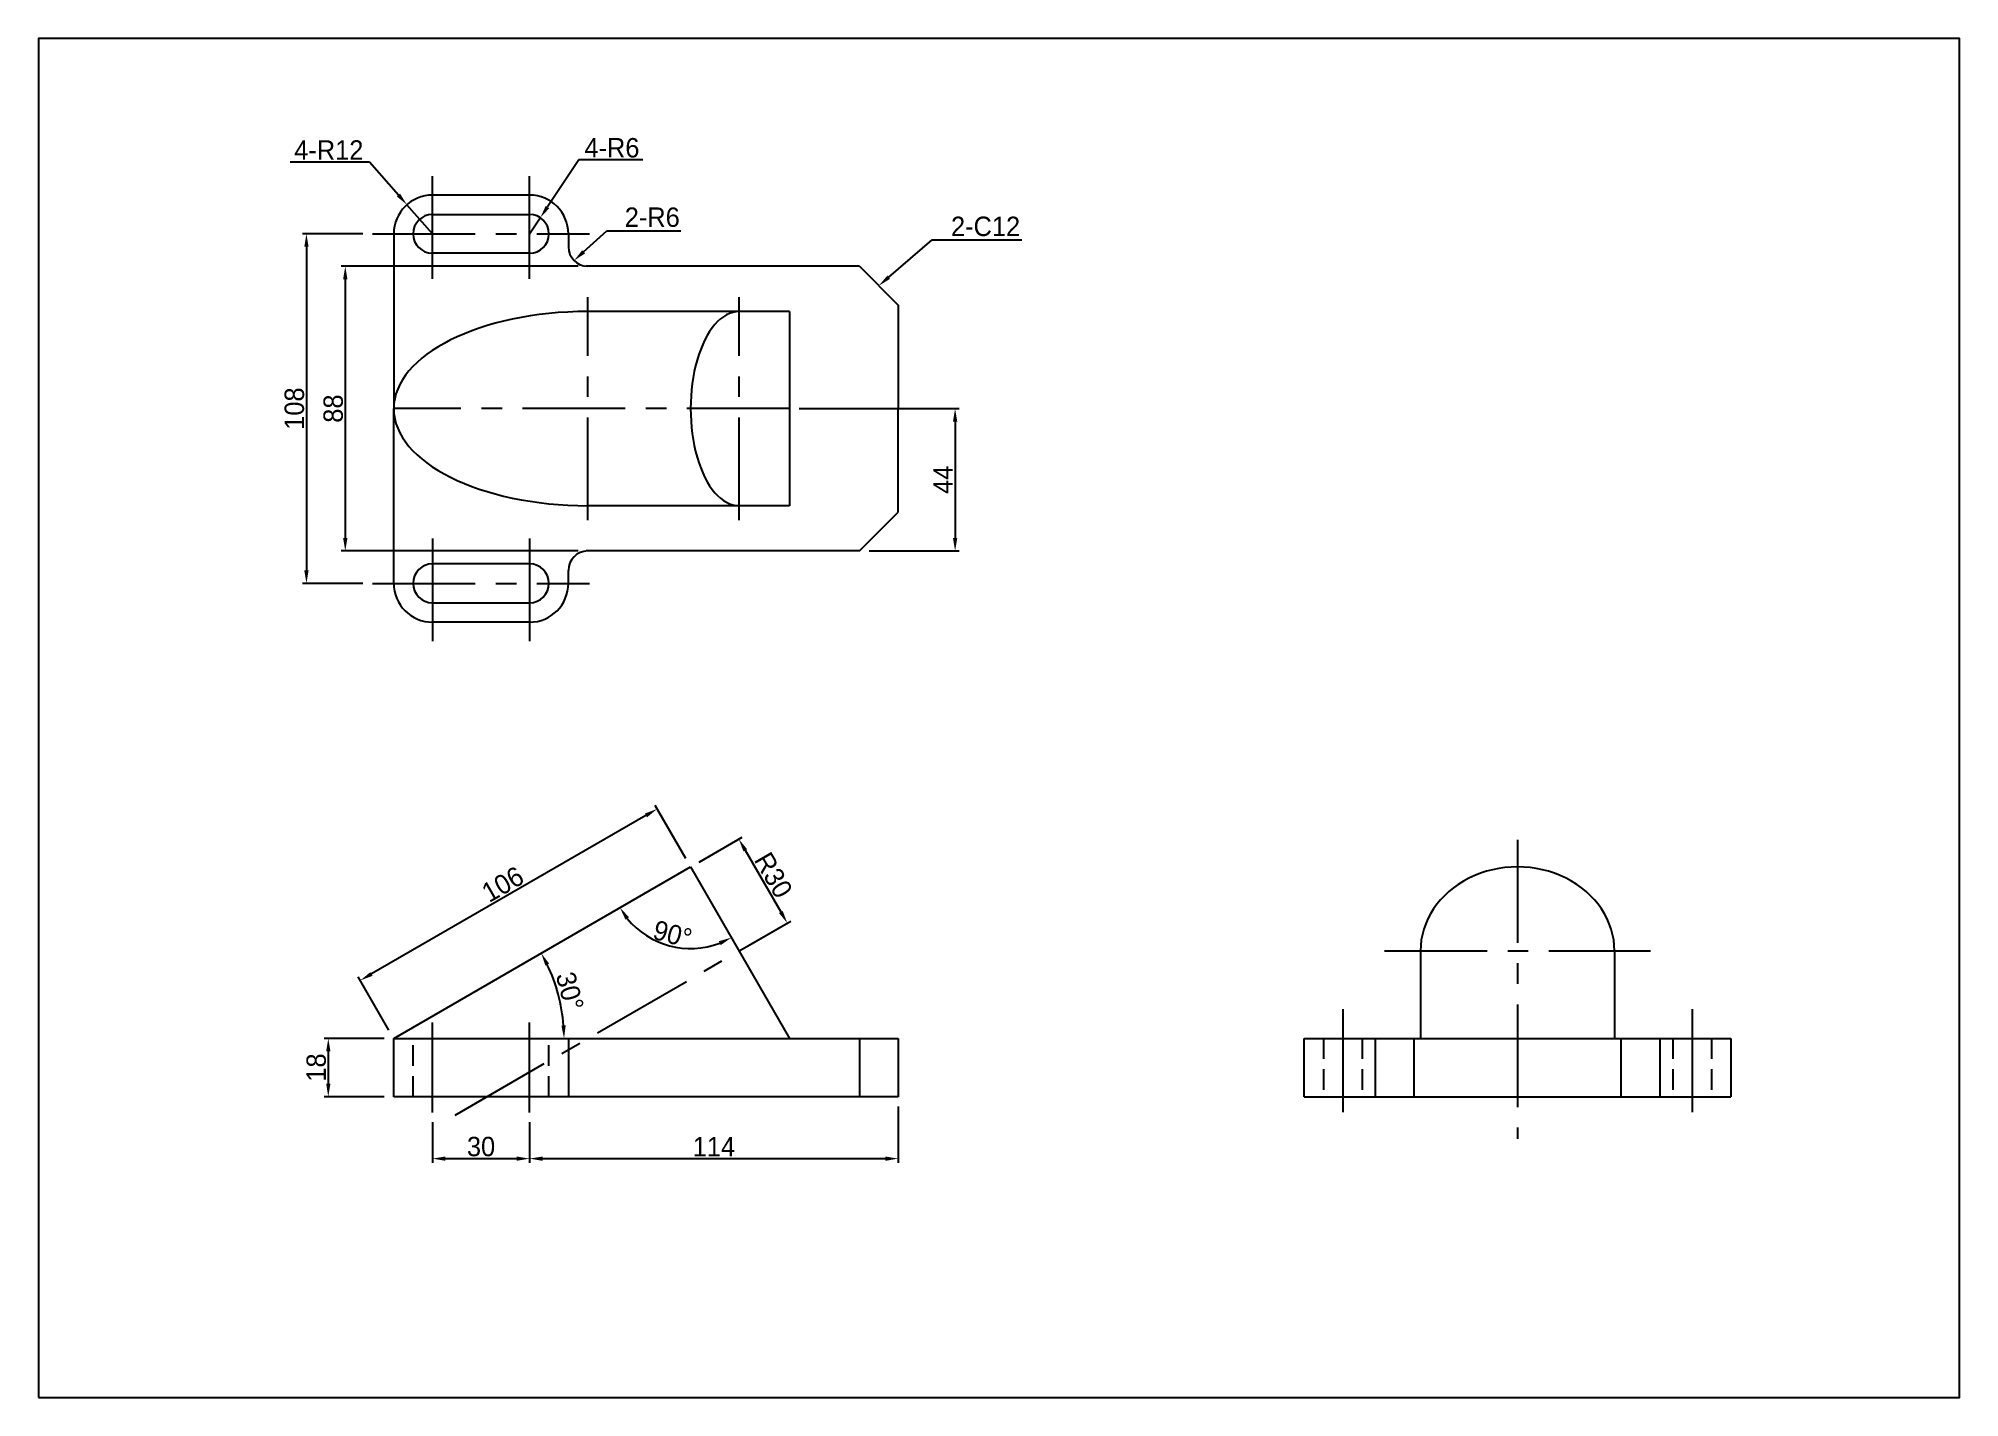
# Model space of a CAD drawing. Header units: millimetres. Extents: x 0 to 3581, y 939 to 3462.
# Drawn here: x 1486 to 2080, y 1474 to 1894 of the extents above; entities that cross this region are included whole.
import ezdxf
from ezdxf import colors
from ezdxf.entities.mleader import LeaderData, LeaderLine
from ezdxf.math import Vec2, Vec3

# ---------------------------------------------------------------- set-up
doc = ezdxf.new("R2010")
doc.units = ezdxf.units.MM
doc.linetypes.add('CENTER', pattern=[50.8, 31.75, -6.35, 6.35, -6.35])
doc.linetypes.add('HIDDEN', pattern=[9.525, 6.35, -3.175])
for name, color, linetype in [('center', 3, 'CENTER'), ('hidden', 2, 'HIDDEN'), ('model', 7, 'Continuous')]:
    doc.layers.add(name, color=color, linetype=linetype)
doc.styles.get("Standard").update_dxf_attribs({"font": ''})
doc.styles.get('Standard').set_extended_font_data('Gulim')
doc.dimstyles.new('ISO-25', dxfattribs={"dimtxt": 6, "dimasz": 4, "dimexe": 1.25, "dimexo": 3, "dimtad": 1, "dimtxsty": 'Standard', "dimcen": 2.5, "dimadec": 0, "dimazin": 0, "dimtfac": 1, "dimtmove": 0, "dimatfit": 3, "dimfxl": 1, "dimarcsym": 0})
doc.dimstyles.new('line', dxfattribs={"dimtxt": 6, "dimasz": 4, "dimexe": 1.25, "dimexo": 3, "dimtad": 1, "dimtih": 1, "dimtoh": 1, "dimtxsty": 'Standard', "dimcen": 2.5, "dimadec": 0, "dimazin": 0, "dimtfac": 1, "dimtmove": 0, "dimatfit": 3, "dimfxl": 1, "dimarcsym": 0})

msp = doc.modelspace()

# ---------------------------------------------------------------- blocks, each defined once
blk = doc.blocks.new('*D92')
at = {"layer": 'Defpoints', "color": 0, "transparency": 16777216}
for p in [(1687.47, 1637.92), (1687.47, 1637.92), (1674.85, 1616.07), (1595.67, 1584.92), (1718.07, 1584.92)]:
    blk.add_point(p, dxfattribs=at)
at = {"layer": 'model', "color": 0, "lineweight": -2, "transparency": 16777216}
blk.add_arc((1687.47, 1637.92), 25.24, 219.09035, 290.90965, dxfattribs=at)
at = {"layer": 'model', "color": 0, "transparency": 16777216}
for points in [[(1667.33, 1621.63), (1668.43, 1622.39), (1665.61, 1625.3)], [(1696.19, 1614.95), (1696.76, 1613.74), (1700.09, 1616.07)]]:
    blk.add_solid(points, dxfattribs=at)
at = {"layer": 'model', "color": 0, "transparency": 16777216, "insert": (1681.9, 1617.12), "char_height": 6, "attachment_point": 5, "rotation": 345}
blk.add_mtext('90°', dxfattribs=at)
blk = doc.blocks.new('*D93')
at = {"layer": 'Defpoints', "color": 0, "transparency": 16777216}
for p in [(1687.47, 1637.92), (1647.53, 1594.07), (1595.67, 1584.92), (1595.67, 1584.92), (1751.67, 1584.92)]:
    blk.add_point(p, dxfattribs=at)
at = {"layer": 'model', "color": 0, "lineweight": -2, "transparency": 16777216}
blk.add_arc((1595.67, 1584.92), 52.66, 4.35302, 25.64698, dxfattribs=at)
at = {"layer": 'model', "color": 0, "transparency": 16777216}
for points in [[(1642.55, 1607.4), (1643.73, 1608.03), (1641.28, 1611.25)], [(1648.85, 1588.94), (1647.51, 1588.89), (1648.33, 1584.92)]]:
    blk.add_solid(points, dxfattribs=at)
at = {"layer": 'model', "color": 0, "transparency": 16777216, "insert": (1650.11, 1599.51), "char_height": 6, "attachment_point": 5, "rotation": 285}
blk.add_mtext('30°', dxfattribs=at)
blk = doc.blocks.new('*D94')
at = {"layer": 'Defpoints', "color": 0, "transparency": 16777216}
for p in [(1687.47, 1637.92), (1585.33, 1602.84), (1595.67, 1584.92)]:
    blk.add_point(p, dxfattribs=at)
at = {"layer": 'model', "color": 0, "lineweight": -2, "transparency": 16777216}
for p, q in [((1673.66, 1653.84), (1588.79, 1604.84)), ((1685.97, 1640.52), (1676.5, 1656.92)), ((1594.17, 1587.52), (1584.7, 1603.92))]:
    blk.add_line(p, q, dxfattribs=at)
at = {"layer": 'model', "color": 0, "transparency": 16777216}
for points in [[(1673.33, 1654.42), (1673.99, 1653.26), (1677.12, 1655.84)], [(1588.46, 1605.42), (1589.12, 1604.26), (1585.33, 1602.84)]]:
    blk.add_solid(points, dxfattribs=at)
at = {"layer": 'model', "color": 0, "transparency": 16777216, "insert": (1629.37, 1632.55), "char_height": 6, "attachment_point": 5, "rotation": 30}
blk.add_mtext('106', dxfattribs=at)
blk = doc.blocks.new('*D95')
at = {"layer": 'Defpoints', "color": 0, "transparency": 16777216}
for p in [(1687.47, 1637.92), (1717.36, 1620.54), (1702.47, 1611.94)]:
    blk.add_point(p, dxfattribs=at)
at = {"layer": 'model', "color": 0, "lineweight": -2, "transparency": 16777216}
for p, q in [((1690.07, 1639.42), (1703.45, 1647.15)), ((1704.36, 1643.06), (1715.36, 1624)), ((1705.07, 1613.44), (1718.45, 1621.16))]:
    blk.add_line(p, q, dxfattribs=at)
at = {"layer": 'model', "color": 0, "transparency": 16777216}
for points in [[(1704.94, 1643.39), (1703.79, 1642.72), (1702.36, 1646.52)], [(1715.94, 1624.34), (1714.79, 1623.67), (1717.36, 1620.54)]]:
    blk.add_solid(points, dxfattribs=at)
at = {"layer": 'model', "color": 0, "transparency": 16777216, "insert": (1713.07, 1635.38), "char_height": 6, "attachment_point": 5, "rotation": 300}
blk.add_mtext('R30', dxfattribs=at)
blk = doc.blocks.new('*D96')
at = {"layer": 'Defpoints', "color": 0, "transparency": 16777216}
for p in [(1595.67, 1584.92), (1575.44, 1566.92), (1595.67, 1566.92)]:
    blk.add_point(p, dxfattribs=at)
at = {"layer": 'model', "color": 0, "lineweight": -2, "transparency": 16777216}
for p, q in [((1592.67, 1584.92), (1574.19, 1584.92)), ((1575.44, 1580.92), (1575.44, 1570.92)), ((1592.67, 1566.92), (1574.19, 1566.92))]:
    blk.add_line(p, q, dxfattribs=at)
at = {"layer": 'model', "color": 0, "transparency": 16777216}
for points in [[(1574.78, 1580.92), (1576.11, 1580.92), (1575.44, 1584.92)], [(1574.78, 1570.92), (1576.11, 1570.92), (1575.44, 1566.92)]]:
    blk.add_solid(points, dxfattribs=at)
at = {"layer": 'model', "color": 0, "transparency": 16777216, "insert": (1571.73, 1575.92), "char_height": 6, "attachment_point": 5, "rotation": 90}
blk.add_mtext('18', dxfattribs=at)
blk = doc.blocks.new('*D97')
at = {"layer": 'Defpoints', "color": 0, "transparency": 16777216}
for p in [(1607.67, 1562), (1637.67, 1562), (1637.67, 1547.77)]:
    blk.add_point(p, dxfattribs=at)
at = {"layer": 'model', "color": 0, "lineweight": -2, "transparency": 16777216}
for p, q in [((1607.67, 1559), (1607.67, 1546.52)), ((1637.67, 1559), (1637.67, 1546.52)), ((1611.67, 1547.77), (1633.67, 1547.77))]:
    blk.add_line(p, q, dxfattribs=at)
at = {"layer": 'model', "color": 0, "transparency": 16777216}
for points in [[(1611.67, 1548.43), (1611.67, 1547.1), (1607.67, 1547.77)], [(1633.67, 1548.43), (1633.67, 1547.1), (1637.67, 1547.77)]]:
    blk.add_solid(points, dxfattribs=at)
at = {"layer": 'model', "color": 0, "transparency": 16777216, "insert": (1622.67, 1551.47), "char_height": 6, "attachment_point": 5}
blk.add_mtext('30', dxfattribs=at)
blk = doc.blocks.new('*D98')
at = {"layer": 'Defpoints', "color": 0, "transparency": 16777216}
for p in [(1751.67, 1566.92), (1637.67, 1562), (1751.67, 1547.77)]:
    blk.add_point(p, dxfattribs=at)
at = {"layer": 'model', "color": 0, "lineweight": -2, "transparency": 16777216}
for p, q in [((1751.67, 1563.92), (1751.67, 1546.52)), ((1637.67, 1559), (1637.67, 1546.52)), ((1641.67, 1547.77), (1747.67, 1547.77))]:
    blk.add_line(p, q, dxfattribs=at)
at = {"layer": 'model', "color": 0, "transparency": 16777216}
for points in [[(1641.67, 1548.43), (1641.67, 1547.1), (1637.67, 1547.77)], [(1747.67, 1548.43), (1747.67, 1547.1), (1751.67, 1547.77)]]:
    blk.add_solid(points, dxfattribs=at)
at = {"layer": 'model', "color": 0, "transparency": 16777216, "insert": (1694.67, 1551.48), "char_height": 6, "attachment_point": 5}
blk.add_mtext('114', dxfattribs=at)
blk = doc.blocks.new('*D99')
at = {"layer": 'Defpoints', "color": 0, "transparency": 16777216}
for p in [(1655.67, 1823.55), (1580.69, 1735.55), (1655.67, 1735.55)]:
    blk.add_point(p, dxfattribs=at)
at = {"layer": 'model', "color": 0, "lineweight": -2, "transparency": 16777216}
for p, q in [((1652.67, 1823.55), (1579.44, 1823.55)), ((1580.69, 1819.55), (1580.69, 1739.55)), ((1652.67, 1735.55), (1579.44, 1735.55))]:
    blk.add_line(p, q, dxfattribs=at)
at = {"layer": 'model', "color": 0, "transparency": 16777216}
for points in [[(1580.03, 1819.55), (1581.36, 1819.55), (1580.69, 1823.55)], [(1580.03, 1739.55), (1581.36, 1739.55), (1580.69, 1735.55)]]:
    blk.add_solid(points, dxfattribs=at)
at = {"layer": 'model', "color": 0, "transparency": 16777216, "insert": (1576.99, 1779.55), "char_height": 6, "attachment_point": 5, "rotation": 90}
blk.add_mtext('88', dxfattribs=at)
blk = doc.blocks.new('*D100')
at = {"layer": 'Defpoints', "color": 0, "transparency": 16777216}
for p in [(1589.15, 1833.55), (1568.68, 1725.55), (1589.15, 1725.55)]:
    blk.add_point(p, dxfattribs=at)
at = {"layer": 'model', "color": 0, "lineweight": -2, "transparency": 16777216}
for p, q in [((1586.15, 1833.55), (1567.43, 1833.55)), ((1568.68, 1829.55), (1568.68, 1729.55)), ((1586.15, 1725.55), (1567.43, 1725.55))]:
    blk.add_line(p, q, dxfattribs=at)
at = {"layer": 'model', "color": 0, "transparency": 16777216}
for points in [[(1568.02, 1829.55), (1569.35, 1829.55), (1568.68, 1833.55)], [(1568.02, 1729.55), (1569.35, 1729.55), (1568.68, 1725.55)]]:
    blk.add_solid(points, dxfattribs=at)
at = {"layer": 'model', "color": 0, "transparency": 16777216, "insert": (1564.97, 1779.55), "char_height": 6, "attachment_point": 5, "rotation": 90}
blk.add_mtext('108', dxfattribs=at)
blk = doc.blocks.new('*D101')
at = {"layer": 'Defpoints', "color": 0, "transparency": 16777216}
for p in [(1718.07, 1779.55), (1739.67, 1735.55), (1769.25, 1735.55)]:
    blk.add_point(p, dxfattribs=at)
at = {"layer": 'model', "color": 0, "lineweight": -2, "transparency": 16777216}
for p, q in [((1721.07, 1779.55), (1770.5, 1779.55)), ((1769.25, 1775.55), (1769.25, 1739.55)), ((1742.67, 1735.55), (1770.5, 1735.55))]:
    blk.add_line(p, q, dxfattribs=at)
at = {"layer": 'model', "color": 0, "transparency": 16777216}
for points in [[(1768.58, 1775.55), (1769.91, 1775.55), (1769.25, 1779.55)], [(1768.58, 1739.55), (1769.91, 1739.55), (1769.25, 1735.55)]]:
    blk.add_solid(points, dxfattribs=at)
at = {"layer": 'model', "color": 0, "transparency": 16777216, "insert": (1765.54, 1757.55), "char_height": 6, "attachment_point": 5, "rotation": 90}
blk.add_mtext('44', dxfattribs=at)
blk = doc.blocks.new('*D102')
at = {"layer": 'Defpoints', "color": 0, "transparency": 16777216}
for p in [(1641, 1838.54), (1637.67, 1833.55)]:
    blk.add_point(p, dxfattribs=at)
at = {"layer": 'model', "color": 0, "lineweight": -2, "transparency": 16777216}
for p, q in [((1652.94, 1856.41), (1643.23, 1841.86)), ((1672.72, 1856.41), (1652.94, 1856.41)), ((1637.67, 1833.55), (1641, 1838.54))]:
    blk.add_line(p, q, dxfattribs=at)
at = {"layer": 'model', "color": 0, "transparency": 16777216}
blk.add_solid([(1642.67, 1842.23), (1643.78, 1841.49), (1641, 1838.54)], dxfattribs=at)
at = {"layer": 'model', "color": 0, "transparency": 16777216, "insert": (1663.14, 1860.12), "char_height": 6, "attachment_point": 5}
blk.add_mtext('4-R6', dxfattribs=at)
blk = doc.blocks.new('*D113')
at = {"layer": 'Defpoints', "color": 0, "transparency": 16777216}
for p in [(1599.75, 1842.56), (1607.67, 1833.55)]:
    blk.add_point(p, dxfattribs=at)
at = {"layer": 'model', "color": 0, "lineweight": -2, "transparency": 16777216}
for p, q in [((1563.66, 1855.76), (1588.15, 1855.76)), ((1588.15, 1855.76), (1597.11, 1845.57)), ((1607.67, 1833.55), (1599.75, 1842.56))]:
    blk.add_line(p, q, dxfattribs=at)
at = {"layer": 'model', "color": 0, "transparency": 16777216}
blk.add_solid([(1597.61, 1846.01), (1596.61, 1845.13), (1599.75, 1842.56)], dxfattribs=at)
at = {"layer": 'model', "color": 0, "transparency": 16777216, "insert": (1575.6, 1859.47), "char_height": 6, "attachment_point": 5}
blk.add_mtext('4-R12', dxfattribs=at)

# ---------------------------------------------------------------- dimensions: what is measured, and where the dimension line sits
at = {"layer": 'model'}
for center, mpoint, picture, middle in [((1607.671, 1833.549), (1599.75, 1842.563), '*D113', (1575.595, 1855.761)), ((1637.671, 1833.549), (1641.004, 1838.538), '*D102', (1663.144, 1856.408))]:
    dim = msp.add_radius_dim(center=center, mpoint=mpoint, dimstyle='line', override={"dimpost": '4-R<>'}, dxfattribs=at)
    dim.commit()
    dim.dimension.update_dxf_attribs({"geometry": picture, "text_midpoint": middle, "dimtype": 164})
for base, p1, p2, picture, middle in [((1568.683, 1725.549), (1589.151, 1833.549), (1589.151, 1725.549), '*D100', (1564.974, 1779.549)), ((1580.692, 1735.549), (1655.671, 1823.549), (1655.671, 1735.549), '*D99', (1576.992, 1779.549)), ((1769.246, 1735.549), (1718.069, 1779.549), (1739.671, 1735.549), '*D101', (1765.541, 1757.549)), ((1575.443, 1566.922), (1595.671, 1584.922), (1595.671, 1566.922), '*D96', (1571.734, 1575.922))]:
    dim = msp.add_linear_dim(base=base, p1=p1, p2=p2, angle=90, dimstyle='ISO-25', dxfattribs=at)
    dim.commit()
    dim.dimension.update_dxf_attribs({"geometry": picture, "text_midpoint": middle})
dim = msp.add_aligned_dim(p1=(1687.47, 1637.922), p2=(1595.671, 1584.922), distance=-20.691, dimstyle='ISO-25', dxfattribs=at)
dim.commit()
dim.dimension.update_dxf_attribs({"geometry": '*D94', "text_midpoint": (1629.37, 1632.553)})
dim = msp.add_aligned_dim(p1=(1687.47, 1637.922), p2=(1702.47, 1611.941), distance=17.197, dimstyle='ISO-25', override={"dimpost": 'R<>'}, dxfattribs=at)
dim.commit()
dim.dimension.update_dxf_attribs({"geometry": '*D95', "text_midpoint": (1713.075, 1635.385)})
for base, line1, line2, picture, middle in [((1674.851, 1616.065), ((1687.47, 1637.922), (1718.069, 1584.922)), ((1595.671, 1584.922), (1687.47, 1637.922)), '*D92', (1681.895, 1617.119)), ((1647.533, 1594.067), ((1595.671, 1584.922), (1687.47, 1637.922)), ((1595.671, 1584.922), (1751.671, 1584.922)), '*D93', (1650.113, 1599.51))]:
    dim = msp.add_angular_dim_2l(base=base, line1=line1, line2=line2, dimstyle='ISO-25', dxfattribs=at)
    dim.commit()
    dim.dimension.update_dxf_attribs({"geometry": picture, "text_midpoint": middle})
for base, p1, p2, picture, middle in [((1751.671, 1547.767), (1637.671, 1561.996), (1751.671, 1566.922), '*D98', (1694.671, 1551.476)), ((1637.671, 1547.767), (1607.671, 1561.996), (1637.671, 1561.996), '*D97', (1622.671, 1551.468))]:
    dim = msp.add_linear_dim(base=base, p1=p1, p2=p2, dimstyle='ISO-25', dxfattribs=at)
    dim.commit()
    dim.dimension.update_dxf_attribs({"geometry": picture, "text_midpoint": middle})

# ---------------------------------------------------------------- linework, layer by layer
at = {"layer": 'center'}
for p, q in [((1607.671, 1819.644), (1607.671, 1852.417)), ((1637.671, 1819.644), (1637.671, 1852.417)), ((1589.151, 1833.549), (1656.167, 1833.549)), ((1655.671, 1745.06), (1655.671, 1814.038)), ((1702.47, 1745.06), (1702.47, 1814.038)), ((1718.069, 1779.549), (1595.671, 1779.549)), ((1607.671, 1739.454), (1607.671, 1706.681)), ((1637.671, 1739.454), (1637.671, 1706.681)), ((1589.151, 1725.549), (1656.167, 1725.549)), ((1943.127, 1646.251), (1943.127, 1553.889)), ((1614.674, 1561.252), (1716.791, 1620.209)), ((1902.002, 1611.941), (1984.252, 1611.941)), ((1889.127, 1593.917), (1889.127, 1557.927)), ((1997.127, 1593.917), (1997.127, 1557.927)), ((1607.671, 1561.996), (1607.671, 1589.848)), ((1637.671, 1561.996), (1637.671, 1589.848))]:
    msp.add_line(p, q, dxfattribs=at)
at = {"layer": 'hidden'}
for p, q in [((1601.671, 1566.922), (1601.671, 1584.922)), ((1643.671, 1566.922), (1643.671, 1584.922)), ((1883.127, 1584.922), (1883.127, 1566.922)), ((1895.127, 1584.922), (1895.127, 1566.922)), ((1991.127, 1584.922), (1991.127, 1566.922)), ((2003.127, 1584.922), (2003.127, 1566.922))]:
    msp.add_line(p, q, dxfattribs=at)
at = {"layer": 'model'}
for p, q in [((1637.671, 1845.549), (1607.671, 1845.549)), ((1607.671, 1839.549), (1637.671, 1839.549)), ((1595.671, 1833.549), (1595.671, 1779.549)), ((1649.671, 1833.549), (1649.671, 1829.549)), ((1637.671, 1827.549), (1607.671, 1827.549)), ((1739.671, 1823.549), (1655.221, 1823.549)), ((1739.671, 1823.549), (1751.671, 1811.549)), ((1718.069, 1809.549), (1655.671, 1809.549)), ((1718.069, 1809.549), (1718.069, 1749.549)), ((1751.671, 1811.549), (1751.671, 1779.549)), ((1595.671, 1725.549), (1595.671, 1779.549)), ((1751.671, 1747.549), (1751.671, 1779.549)), ((1718.069, 1749.549), (1655.671, 1749.549)), ((1739.671, 1735.549), (1751.671, 1747.549)), ((1739.671, 1735.549), (1655.221, 1735.549)), ((1637.671, 1731.549), (1607.671, 1731.549)), ((1649.671, 1725.549), (1649.671, 1729.549)), ((1607.671, 1719.549), (1637.671, 1719.549)), ((1637.671, 1713.549), (1607.671, 1713.549)), ((1595.671, 1584.922), (1687.47, 1637.922)), ((1687.47, 1637.922), (1718.069, 1584.922)), ((1913.127, 1611.941), (1913.127, 1584.922)), ((1973.127, 1611.941), (1973.127, 1584.922)), ((1595.671, 1566.922), (1595.671, 1584.922)), ((1595.671, 1584.922), (1751.671, 1584.922)), ((1649.671, 1584.922), (1649.671, 1566.922)), ((1739.671, 1584.922), (1739.671, 1566.922)), ((1751.671, 1584.922), (1751.671, 1566.922)), ((1877.127, 1566.922), (1877.127, 1584.922)), ((1877.127, 1584.922), (2009.127, 1584.922)), ((1899.127, 1584.922), (1899.127, 1566.922)), ((1911.127, 1584.922), (1911.127, 1566.922)), ((1975.127, 1584.922), (1975.127, 1566.922)), ((1987.127, 1584.922), (1987.127, 1566.922)), ((2009.127, 1584.922), (2009.127, 1566.922)), ((1607.671, 1566.922), (1595.671, 1566.922)), ((1637.671, 1566.922), (1607.671, 1566.922)), ((1751.671, 1566.922), (1637.671, 1566.922)), ((1877.127, 1566.922), (2009.127, 1566.922))]:
    msp.add_line(p, q, dxfattribs=at)
msp.add_lwpolyline([(1485.815, 1473.94), (2079.815, 1473.94), (2079.815, 1893.94), (1485.815, 1893.94)], close=True, dxfattribs=at)
for centre, radius, start, end in [((1607.671, 1833.549), 12, 90, 180), ((1637.671, 1833.549), 12, 0, 90), ((1607.671, 1833.549), 6, 90, 270), ((1637.671, 1833.549), 6, 270, 90), ((1655.671, 1829.549), 6, 180, 270), ((1655.671, 1729.549), 6, 90, 180), ((1607.671, 1725.549), 6, 90, 270), ((1637.671, 1725.549), 6, 270, 90), ((1607.671, 1725.549), 12, 180, 270), ((1637.671, 1725.549), 12, 270, 0)]:
    msp.add_arc(centre, radius, start, end, dxfattribs=at)
for centre, major_axis, ratio, start_param, end_param in [((1655.671, 1779.549), (-60, 0), 0.5, 4.712389, 7.8539816), ((1702.47, 1779.549), (0, 30), 0.5, 6.2831853, 9.424778), ((1943.127, 1611.941), (30, 0), 0.8660254, 0, 3.1415927)]:
    msp.add_ellipse(centre, major_axis=major_axis, ratio=ratio, start_param=start_param, end_param=end_param, dxfattribs=at)

msp.set_redraw_order([(e.dxf.handle, doc.entitydb.next_handle()) for e in msp.query("TEXT MTEXT ATTDEF DIMENSION ARC_DIMENSION")])  # texts and dimensions are drawn at this point

# ---------------------------------------------------------------- leaders
ml = msp.add_multileader_mtext('Standard', dxfattribs=at)
ml.set_content('\\L2-R6', color=256)
ml.set_leader_properties()
ml.build(insert=Vec2(0, 0))
ml.multileader.update_dxf_attribs({"text_left_attachment_type": 8, "text_right_attachment_type": 8})
ctx = ml.context
ctx.base_point, ctx.char_height, ctx.plane_origin = Vec3(1665.096, 1834.509), 6, Vec3(1651.428, 1825.307)
ctx.left_attachment, ctx.right_attachment = 8, 8
notes = []
notes.append((ctx, [(0, (1, 1, 0), (1661.562, 1834.509), (1, 0), 3.534, [(0, [(1651.428, 1825.307)], 0, [])])]))
ctx.mtext.insert, ctx.mtext.flow_direction = Vec3(1667.096, 1841.709), 5
ml = msp.add_multileader_mtext('Standard', dxfattribs=at)
ml.set_content('\\L2-C12', color=256)
ml.set_leader_properties()
ml.build(insert=Vec2(0, 0))
ml.multileader.update_dxf_attribs({"text_left_attachment_type": 8, "text_right_attachment_type": 8})
ctx = ml.context
ctx.base_point, ctx.char_height, ctx.plane_origin = Vec3(1765.975, 1831.679), 6, Vec3(1745.671, 1817.549)
ctx.left_attachment, ctx.right_attachment = 8, 8
notes.append((ctx, [(0, (1, 1, 0), (1762.201, 1831.679), (1, 0), 3.774, [(0, [(1745.671, 1817.549)], 0, [])])]))
ctx.mtext.insert, ctx.mtext.flow_direction = Vec3(1767.975, 1838.879), 5
for ctx, leaders in notes:
    for number, flags, end, landing, length, lines in leaders:
        leader = LeaderData()
        leader.index, (leader.has_last_leader_line, leader.has_dogleg_vector, leader.attachment_direction) = number, flags
        leader.last_leader_point, leader.dogleg_vector, leader.dogleg_length = Vec3(end), Vec3(landing), length
        for number, points, colour, breaks in lines:
            line = LeaderLine()
            line.index, line.vertices, line.color, line.breaks = number, Vec3.list(points), colors.encode_raw_color(colour), breaks
            leader.lines.append(line)
        ctx.leaders.append(leader)

doc.saveas('drawing.dxf')
